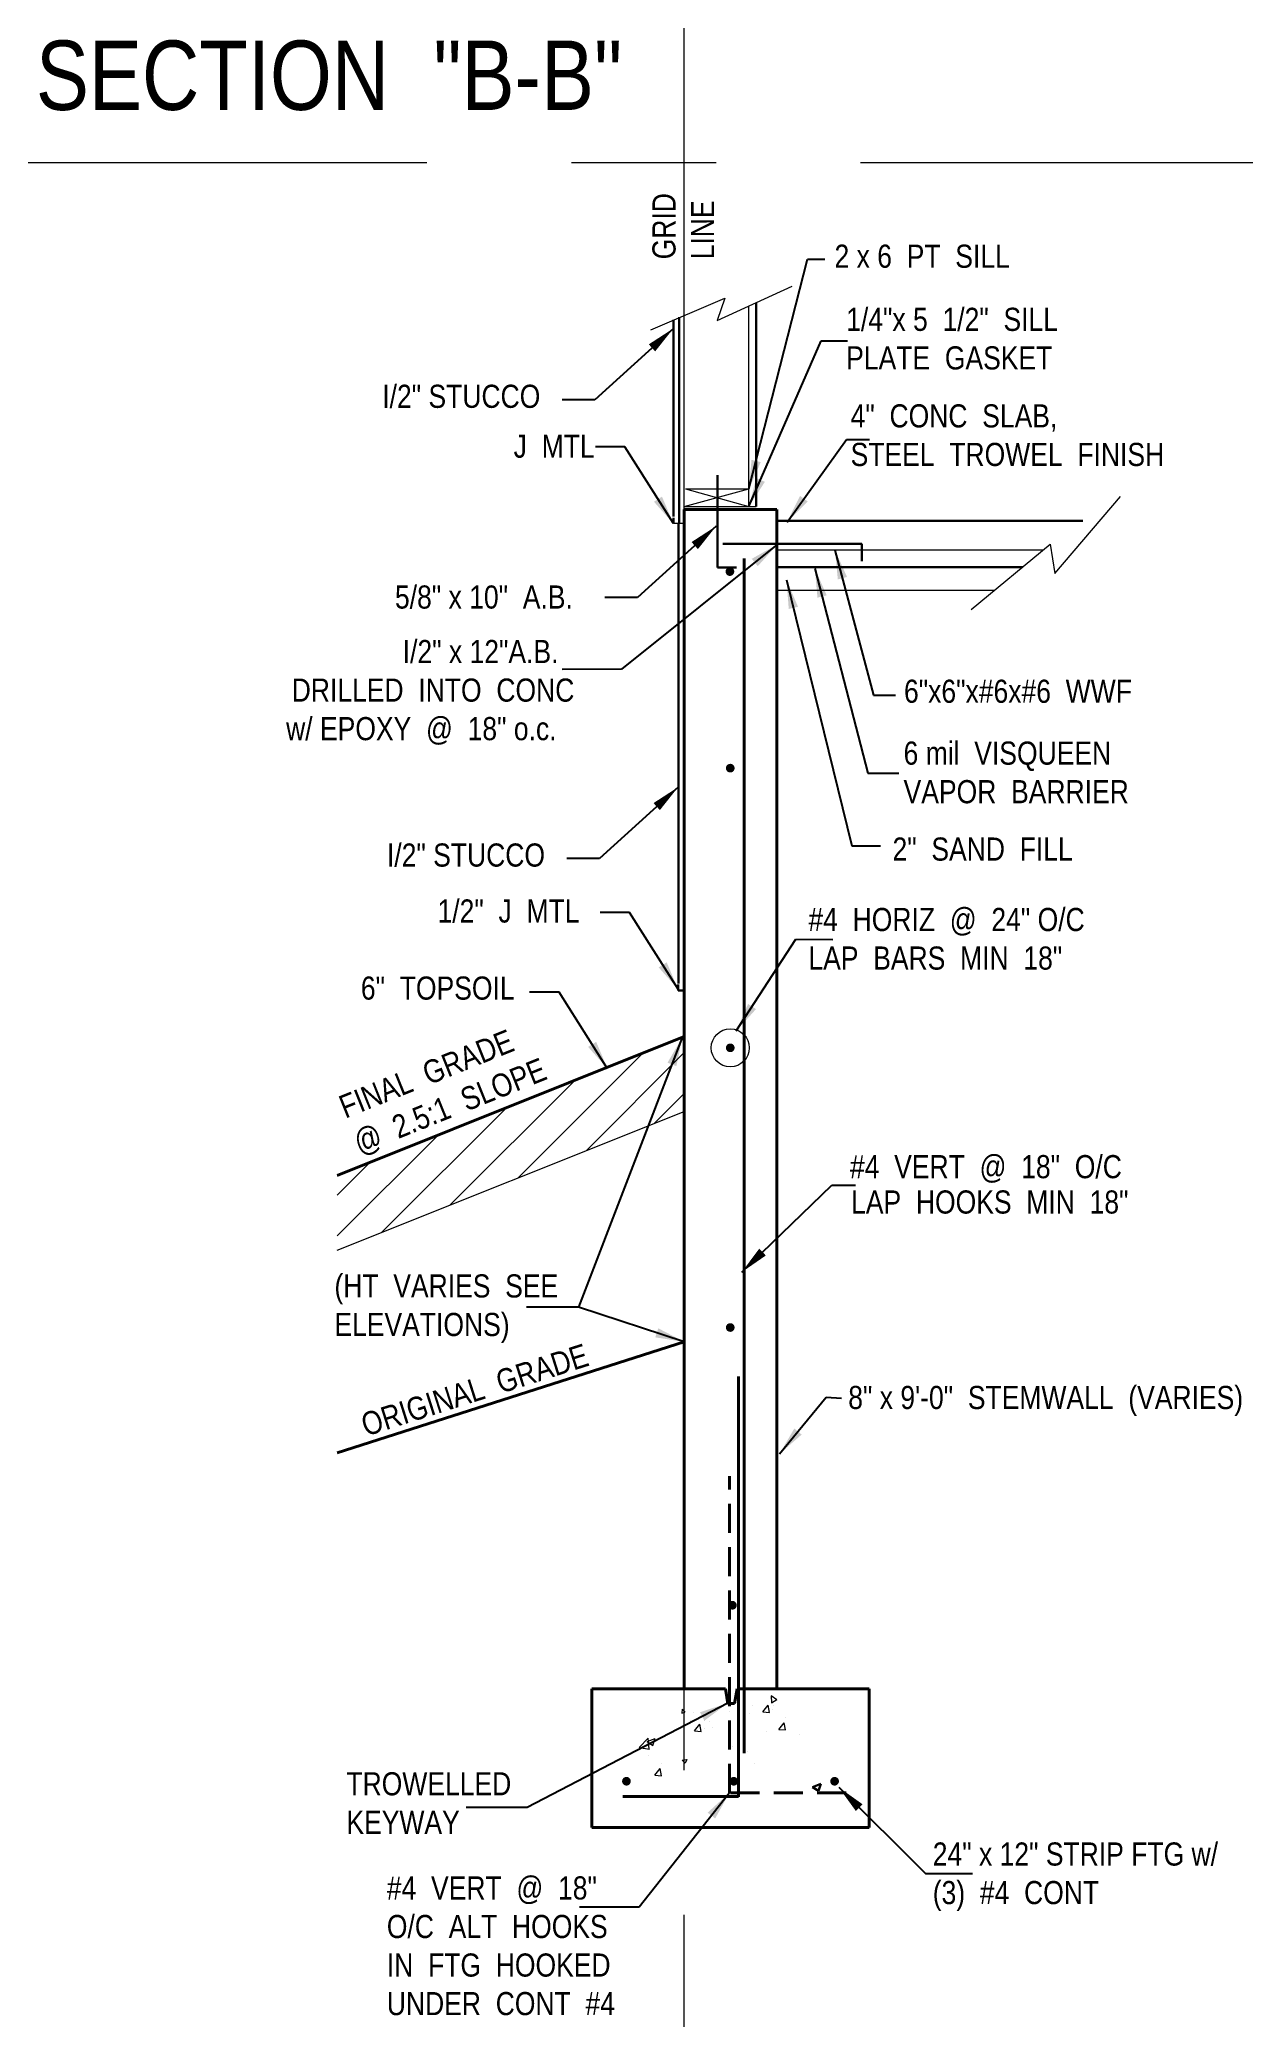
# Model space of a CAD drawing. Header units: inches. Extents: x 2775 to 28360, y 1488 to 9823.
# Drawn here: x 11597.5 to 11701.4, y 1941.5 to 2112.4 of the extents above; entities that cross this region are included whole.
import ezdxf

# ---------------------------------------------------------------- set-up
doc = ezdxf.new("R2010")
doc.units = ezdxf.units.IN
doc.header["$LTSCALE"] = 0.5
doc.header["$MEASUREMENT"] = 0
doc.linetypes.add('CENTER', pattern=[2, 1.25, -0.25, 0.25, -0.25])
doc.linetypes.add('DASHED', pattern=[0.75, 0.5, -0.25])
for name, color, linetype, lineweight in [('CONCRETE', 7, 'CONTINUOUS', 30), ('FOUNDATION', 7, 'CONTINUOUS', 40), ('FOUNDATION TEXT', 7, 'CONTINUOUS', 9), ('LAYOUT', 6, 'CONTINUOUS', 9)]:
    doc.layers.add(name, color=color, linetype=linetype, lineweight=lineweight)
doc.layers.add('FINFRAMING', color=4, linetype='CONTINUOUS')
doc.styles.add('ARCHENT', font='technical.ttf', dxfattribs={"height": 2})
doc.dimstyles.new('ARCHENTLTD', dxfattribs={"dimtxt": 12, "dimasz": 6, "dimexe": 9, "dimexo": 3, "dimgap": 1, "dimtad": 0, "dimdec": 4, "dimzin": 1, "dimdsep": 46, "dimlunit": 4, "dimtxsty": 'ARCHENT', "dimcen": 6, "dimaunit": 1, "dimadec": 5, "dimazin": 0, "dimtfac": 1, "dimtdec": 4, "dimtofl": 0, "dimtmove": 0, "dimatfit": 3, "dimfxl": 1, "dimfrac": 2, "dimtolj": 1, "dimtzin": 0, "dimarcsym": 0})

msp = doc.modelspace()

# ---------------------------------------------------------------- texts
at = {"layer": 'CONCRETE', "color": 7, "linetype": 'Continuous', "lineweight": 9, "ltscale": 0.125, "attachment_point": 1, "style": 'ARCHENT'}
for s, insert, char_height in [('SECTION  "B-B"', (11597.14857, 2112.34003), 6), ('1/4"x 5  1/2"  SILL  \\PPLATE  GASKET', (11667.21268, 2089.23036), 2), ('I/2" STUCCO', (11627.0951, 2082.57393), 2), ('4"  CONC  SLAB,  \\PSTEEL  TROWEL  FINISH', (11667.5972, 2080.88052), 2), ('J  MTL', (11638.45966, 2078.26083), 2), ('5/8" x 10"  A.B.', (11628.19532, 2065.21405), 2), ('\\pi-14.97;I/2" x 12"A.B. \\P\\pi-24.565;DRILLED  INTO  CONC\\P\\pi-25.05;w/ EPOXY  @  18" o.c.', (11643.83294, 2060.5), 2), ('6"x6"x#6x#6  WWF', (11672.21224, 2057.06521), 2), ('I/2" STUCCO', (11627.50247, 2042.90088), 2), ('6"  TOPSOIL', (11625.24645, 2031.39555), 2)]:
    msp.add_mtext(s, dxfattribs=dict(at, insert=insert, char_height=char_height))
at = {"layer": 'CONCRETE', "color": 7, "linetype": 'Continuous', "lineweight": 9, "ltscale": 0.125, "insert": (11650.45696, 2093.419), "char_height": 2, "attachment_point": 1, "rotation": 90, "style": 'ARCHENT'}
msp.add_mtext('GRID\\PLINE', dxfattribs=at)
at = {"layer": 'CONCRETE', "color": 7, "linetype": 'Continuous', "lineweight": 9, "ltscale": 0.125, "char_height": 2, "attachment_point": 1, "style": 'ARCHENT'}
for s, insert, width in [('2 x 6  PT  SILL', (11666.20329, 2094.69002), 19.8125), ('6 mil  VISQUEEN  \\PVAPOR  BARRIER', (11672.1763, 2051.71527), 36.0625), ('2"  SAND  FILL', (11671.21866, 2043.41746), 16.875)]:
    msp.add_mtext(s, dxfattribs=dict(at, insert=insert, width=width))
at = {"layer": 'FOUNDATION TEXT', "color": 7, "linetype": 'Continuous', "lineweight": 9, "ltscale": 0.125, "char_height": 2, "attachment_point": 1, "style": 'ARCHENT'}
for s, insert in [('1/2"  J  MTL', (11631.87733, 2038.06164)), ('TROWELLED\\PKEYWAY', (11623.99623, 1962.58011))]:
    msp.add_mtext(s, dxfattribs=dict(at, insert=insert))
at = {"layer": 'FOUNDATION TEXT', "color": 7, "linetype": 'Continuous', "lineweight": 9, "ltscale": 0.15, "char_height": 2, "attachment_point": 1, "style": 'ARCHENT'}
for s, insert, width in [('#4  HORIZ  @  24" O/C\\PLAP  BARS  MIN  18"', (11663.9457, 2037.3253), 30.1875), ('#4  VERT  @  18"\\PO/C  ALT  HOOKS  \\PIN  FTG  HOOKED\\PUNDER  CONT  #4', (11627.49126, 1953.5714), 36.125)]:
    msp.add_mtext(s, dxfattribs=dict(at, insert=insert, width=width))
at = {"layer": 'FOUNDATION TEXT', "color": 7, "linetype": 'Continuous', "lineweight": 9, "ltscale": 0.125, "char_height": 2, "width": 22.375, "attachment_point": 1, "style": 'ARCHENT'}
for s, insert, rotation in [('FINAL  GRADE\\P@  2.5:1  SLOPE', (11623.1542, 2020.95146), 21.8704644), ('ORIGINAL  GRADE', (11625.0811, 1993.51437), 17.6269879)]:
    msp.add_mtext(s, dxfattribs=dict(at, insert=insert, rotation=rotation))
at = {"layer": 'FOUNDATION TEXT', "color": 7, "linetype": 'Continuous', "lineweight": 9, "ltscale": 0.15, "char_height": 2, "attachment_point": 1, "style": 'ARCHENT'}
for s, insert in [('#4  VERT  @  18"  O/C', (11667.54003, 2015.95119)), ('LAP  HOOKS  MIN  18"', (11667.63555, 2012.89358)), ('8" x 9\'-0"  STEMWALL  (VARIES)', (11667.38932, 1995.988))]:
    msp.add_mtext(s, dxfattribs=dict(at, insert=insert))
at = {"layer": 'FOUNDATION TEXT', "color": 7, "linetype": 'Continuous', "lineweight": 9, "ltscale": 0.125, "insert": (11622.96065, 2005.63505), "char_height": 2, "width": 22.375, "attachment_point": 1, "style": 'ARCHENT'}
msp.add_mtext('(HT  VARIES  SEE  ELEVATIONS)', dxfattribs=at)
at = {"layer": 'FOUNDATION TEXT', "color": 7, "linetype": 'Continuous', "lineweight": 9, "ltscale": 0.05, "insert": (11674.6981, 1956.50518), "char_height": 2, "attachment_point": 1, "style": 'ARCHENT'}
msp.add_mtext('24" x 12" STRIP FTG w/\\P(3)  #4  CONT', dxfattribs=at)

# ---------------------------------------------------------------- hatches: boundary and pattern name
at = {"layer": 'FOUNDATION', "lineweight": 9, "ltscale": 1.5}
h = msp.add_hatch(dxfattribs=at)
h.set_pattern_fill('ANSI31', color=3, scale=20, style=0)
h.set_pattern_definition([(45, (120, 23.4), (-1.76776695, 1.76776695), [])])
h.paths.add_polyline_path([(11653.21109, 2019.73457), (11653.21109, 2026.19677), (11623.21109, 2014.19677), (11623.21109, 2007.73457)])

# ---------------------------------------------------------------- linework, layer by layer
at = {"layer": 'CONCRETE', "color": 7, "lineweight": 9, "ltscale": 0.25}
for p, q in [((11650.32839, 2087.31399), (11656.72552, 2090.06373)), ((11656.05603, 2088.13144), (11662.52774, 2091.10415)), ((11656.72552, 2090.06373), (11656.05603, 2088.13144)), ((11653.21109, 2072.04677), (11658.80686, 2073.56006)), ((11653.32172, 2073.5578), (11658.80686, 2072.04838)), ((11685.25453, 2066.25302), (11690.93073, 2072.90161)), ((11678.01262, 2063.12421), (11684.86306, 2068.79514)), ((11684.86306, 2068.79514), (11685.25453, 2066.25302))]:
    msp.add_line(p, q, dxfattribs=at)
at = {"layer": 'CONCRETE', "color": 7, "linetype": 'Continuous', "ltscale": 1.5}
msp.add_line((11652.77416, 2088.41283), (11652.77416, 2070.56214), dxfattribs=at)
at = {"layer": 'CONCRETE', "color": 7, "lineweight": 20, "ltscale": 0.25}
for p, q in [((11653.21109, 2072.04677), (11653.21109, 2088.55309)), ((11658.80686, 2072.04838), (11658.80686, 2089.39501))]:
    msp.add_line(p, q, dxfattribs=at)
at = {"layer": 'CONCRETE', "color": 7, "lineweight": 30, "ltscale": 0.25}
for p, q in [((11659.43186, 2072.04838), (11659.43186, 2089.68209)), ((11656.53999, 2068.8024), (11668.57184, 2068.8024)), ((11668.57184, 2068.8024), (11668.57184, 2067.3024))]:
    msp.add_line(p, q, dxfattribs=at)
at = {"layer": 'CONCRETE', "color": 7, "linetype": 'Continuous', "lineweight": 30, "ltscale": 0.25}
for p, q in [((11652.27416, 2088.19791), (11652.27416, 2071.18714)), ((11652.71109, 2070.56214), (11652.71109, 2030.79226))]:
    msp.add_line(p, q, dxfattribs=at)
at = {"layer": 'CONCRETE', "color": 7, "linetype": 'Continuous', "lineweight": 30, "ltscale": 0.125}
for p, q in [((11656.077, 2074.75541), (11656.077, 2066.75541)), ((11652.27416, 2070.56214), (11652.27416, 2071.06214)), ((11656.077, 2066.75541), (11657.71866, 2066.75541)), ((11652.6715, 2030.19226), (11652.6715, 2030.69226)), ((11653.1715, 2030.19226), (11652.6715, 2030.19226)), ((11653.1715, 2031.69226), (11653.1715, 2030.19226))]:
    msp.add_line(p, q, dxfattribs=at)
at = {"layer": 'CONCRETE', "color": 7, "linetype": 'Continuous', "lineweight": 20, "ltscale": 0.125}
for p, q in [((11653.32172, 2073.5578), (11658.80686, 2073.55938)), ((11653.21109, 2070.56214), (11652.27416, 2070.56214))]:
    msp.add_line(p, q, dxfattribs=at)
at = {"layer": 'CONCRETE', "color": 7, "linetype": 'Continuous', "lineweight": 9, "ltscale": 0.125}
msp.add_line((11653.21109, 2072.04677), (11659.43186, 2072.04856), dxfattribs=at)
at = {"layer": 'CONCRETE', "color": 7, "linetype": 'Continuous', "lineweight": 40, "ltscale": 0.15}
msp.add_line((11658.3775, 2067.55042), (11658.3775, 1964.21553), dxfattribs=at)
at = {"layer": 'CONCRETE', "color": 7, "linetype": 'Continuous', "lineweight": 20}
msp.add_line((11680.01174, 2064.77913), (11661.21109, 2064.77913), dxfattribs=at)
at = {"layer": 'CONCRETE', "color": 7, "linetype": 'Continuous', "lineweight": 40, "ltscale": 1.5}
for p, q in [((11657.88752, 1960.46473), (11657.88752, 1996.79957)), ((11647.88752, 1960.47), (11657.88752, 1960.47))]:
    msp.add_line(p, q, dxfattribs=at)
at = {"layer": 'CONCRETE', "color": 7, "linetype": 'DASHED', "lineweight": 40, "ltscale": 10}
for p, q in [((11657.10887, 1960.7915), (11657.10887, 1988.16926)), ((11667.21109, 1960.79677), (11657.10887, 1960.7915))]:
    msp.add_line(p, q, dxfattribs=at)
at = {"layer": 'CONCRETE', "lineweight": 9, "ltscale": 1.5}
for p, q in [((11660.72354, 1969.19221), (11660.75369, 1968.5897)), ((11660.75369, 1968.5897), (11661.221, 1968.87588)), ((11653.03621, 1968.02854), (11652.98635, 1967.68811)), ((11652.98635, 1967.68811), (11653.26885, 1967.77945)), ((11653.02527, 1963.61223), (11653.43032, 1963.68453)), ((11653.43032, 1963.68453), (11653.29291, 1963.35204))]:
    msp.add_line(p, q, dxfattribs=at)
at = {"layer": 'CONCRETE', "color": 7, "linetype": 'Continuous', "lineweight": 9, "ltscale": 3}
for p, q in [((11660.73056, 1969.20151), (11661.22798, 1968.86599)), ((11653.7792, 1967.04565), (11653.7792, 1967.04565)), ((11654.0224, 1967.70352), (11654.0224, 1967.70352)), ((11654.5939, 1967.50388), (11654.5939, 1967.50388)), ((11654.98181, 1967.01575), (11654.98181, 1967.01575)), ((11659.99061, 1967.80901), (11660.4727, 1968.38354)), ((11659.99061, 1967.80901), (11660.58833, 1967.75672)), ((11660.5882, 1967.75669), (11660.47258, 1968.38352)), ((11660.81367, 1968.0168), (11660.81367, 1968.0168)), ((11660.88461, 1968.33207), (11660.88461, 1968.33207)), ((11661.93873, 1967.27529), (11661.93873, 1967.27529)), ((11649.30103, 1964.71678), (11650.07991, 1965.52854)), ((11650.00699, 1965.22784), (11650.70717, 1965.49661)), ((11650.00699, 1965.22784), (11650.50441, 1964.89232)), ((11650.19025, 1964.57885), (11650.07977, 1965.52855)), ((11650.50428, 1964.8923), (11650.70704, 1965.49659)), ((11654.08232, 1966.15015), (11654.56441, 1966.72468)), ((11654.08232, 1966.15015), (11654.68004, 1966.09786)), ((11654.6799, 1966.09784), (11654.56428, 1966.72466)), ((11654.99531, 1966.36828), (11654.99531, 1966.36828)), ((11660.33353, 1966.14273), (11660.33353, 1966.14273)), ((11661.37813, 1966.28709), (11661.86022, 1966.86162)), ((11661.37813, 1966.28709), (11661.97584, 1966.2348)), ((11661.97571, 1966.23477), (11661.86008, 1966.8616)), ((11663.20982, 1965.82113), (11663.20982, 1965.82113)), ((11649.30103, 1964.71678), (11650.19039, 1964.57885)), ((11650.0901, 1964.04313), (11650.0901, 1964.04313)), ((11650.65456, 1962.31342), (11651.13665, 1962.88795)), ((11650.65456, 1962.31342), (11651.25227, 1962.26113)), ((11651.25214, 1962.2611), (11651.13651, 1962.88793)), ((11651.21516, 1963.30162), (11651.21516, 1963.30162))]:
    msp.add_line(p, q, dxfattribs=at)
at = {"layer": 'CONCRETE', "color": 7, "linetype": 'Continuous', "ltscale": 3}
for p, q in [((11655.39468, 1966.98238), (11655.39468, 1966.98238)), ((11657.09729, 1967.83346), (11657.09729, 1967.83346)), ((11658.34402, 1967.05964), (11658.34402, 1967.05964)), ((11658.83026, 1967.68583), (11658.83026, 1967.68583)), ((11659.07346, 1968.34371), (11659.07346, 1968.34371)), ((11655.62322, 1966.44384), (11655.62322, 1966.44384)), ((11657.37796, 1964.82008), (11657.37796, 1964.82008)), ((11658.70867, 1964.3569), (11658.70867, 1964.3569)), ((11659.30803, 1963.33117), (11659.30803, 1963.33117)), ((11664.3094, 1961.29337), (11665.00959, 1961.56215)), ((11664.3094, 1961.29337), (11664.80682, 1960.95786)), ((11664.80669, 1960.95784), (11665.00946, 1961.56213))]:
    msp.add_line(p, q, dxfattribs=at)
at = {"layer": 'CONCRETE', "color": 1, "linetype": 'Continuous', "ltscale": 1.5, "const_width": 0.375}
for points in [[(11657.3458, 2066.41427, -1), (11656.9708, 2066.41427, -1)], [(11657.37503, 2049.41427, -1), (11657.00003, 2049.41427, -1)], [(11657.37471, 2025.22677, -1), (11656.99971, 2025.22677, -1)], [(11657.37471, 2001.03927, -1), (11656.99971, 2001.03927, -1)], [(11657.56113, 1977.01912, -1), (11657.18613, 1977.01912, -1)]]:
    msp.add_lwpolyline(points, format="xyb", close=True, dxfattribs=at)
at = {"layer": 'CONCRETE', "color": 7, "linetype": 'Continuous', "ltscale": 1.5, "const_width": 0.375}
for points in [[(11648.02359, 1961.79677, 1), (11648.39859, 1961.79677, 1)], [(11657.67595, 1961.79677, -1), (11657.30095, 1961.79677, -1)], [(11666.39859, 1961.79677, -1), (11666.02359, 1961.79677, -1)]]:
    msp.add_lwpolyline(points, format="xyb", close=True, dxfattribs=at)
at = {"layer": 'FINFRAMING', "color": 7, "linetype": 'Continuous', "lineweight": 9, "ltscale": 0.25}
for p, q in [((11653.28563, 1967.77937), (11653.03563, 1968.02937)), ((11653.28563, 1963.35995), (11653.03563, 1963.60995))]:
    msp.add_line(p, q, dxfattribs=at)
at = {"layer": 'FOUNDATION', "ltscale": 1.5}
for p, q in [((11653.21109, 2071.79677), (11661.21109, 2071.79677)), ((11653.21109, 1969.79677), (11653.21109, 2071.79677)), ((11661.21109, 1969.79677), (11661.21109, 2071.79677)), ((11645.21109, 1969.79677), (11656.76874, 1969.79677)), ((11645.21109, 1969.79677), (11645.21109, 1957.79677)), ((11657.77256, 1969.79677), (11669.21109, 1969.79677)), ((11669.21109, 1969.79677), (11669.21109, 1957.79677)), ((11645.21109, 1957.79677), (11669.21109, 1957.79677))]:
    msp.add_line(p, q, dxfattribs=at)
at = {"layer": 'FOUNDATION', "lineweight": 30, "ltscale": 1.5}
for p, q in [((11661.21109, 2070.8024), (11687.67329, 2070.8024)), ((11661.21109, 2066.8024), (11682.45584, 2066.8024))]:
    msp.add_line(p, q, dxfattribs=at)
at = {"layer": 'FOUNDATION', "lineweight": 9, "ltscale": 1.5}
msp.add_line((11661.21109, 2068.3024), (11684.26782, 2068.3024), dxfattribs=at)
at = {"layer": 'FOUNDATION', "color": 3, "ltscale": 1.5}
msp.add_line((11623.21109, 2014.19677), (11653.21109, 2026.19677), dxfattribs=at)
at = {"layer": 'FOUNDATION', "color": 3, "lineweight": 20, "ltscale": 1.5}
msp.add_line((11623.21109, 2007.73457), (11653.21109, 2019.73457), dxfattribs=at)
at = {"layer": 'FOUNDATION', "color": 6, "ltscale": 1.5}
msp.add_line((11623.21109, 1990.19677), (11653.21109, 1999.79677), dxfattribs=at)
at = {"layer": 'FOUNDATION', "color": 7, "linetype": 'Continuous', "ltscale": 0.5}
for p, q in [((11656.9839, 1968.52821), (11656.76874, 1969.79677)), ((11657.56128, 1968.52863), (11657.77638, 1969.79677))]:
    msp.add_line(p, q, dxfattribs=at)
at = {"layer": 'FOUNDATION', "color": 7, "linetype": 'Continuous', "ltscale": 0.125}
msp.add_line((11656.9839, 1968.52821), (11657.56128, 1968.52863), dxfattribs=at)
at = {"layer": 'FOUNDATION TEXT', "color": 7, "linetype": 'Continuous', "ltscale": 0.15}
msp.add_circle((11657.18721, 2025.22677), 1.64903, dxfattribs=at)
at = {"layer": 'LAYOUT', "color": 1, "linetype": 'CENTER', "lineweight": 9, "ltscale": 100}
for p, q in [((11653.21109, 1487.75827), (11653.21109, 2432.3433)), ((11268.46182, 2101.79677), (14912.48077, 2101.79677))]:
    msp.add_line(p, q, dxfattribs=at)

msp.set_redraw_order([(e.dxf.handle, doc.entitydb.next_handle()) for e in msp.query("TEXT MTEXT ATTDEF DIMENSION ARC_DIMENSION")])  # texts and dimensions are drawn at this point

# ---------------------------------------------------------------- leaders
at = {"layer": 'CONCRETE', "color": 7, "linetype": 'Continuous', "lineweight": 9, "ltscale": 0.125}
for points in [[(11658.80686, 2073.56006), (11663.87157, 2093.43135), (11665.35423, 2093.43135)], [(11652.68153, 2030.28909), (11648.48597, 2036.92129), (11645.93287, 2036.92129)], [(11646.58065, 2023.41332), (11642.38508, 2030.04553), (11639.83199, 2030.04553)]]:
    msp.add_leader(points, dimstyle='ARCHENTLTD', override={"dimasz": 2.5, "dimgap": 2, "dimtad": 0}, dxfattribs=at)
at = {"layer": 'CONCRETE', "color": 7, "lineweight": 9, "ltscale": 0.25}
for points in [[(11652.27111, 2087.44429), (11645.48012, 2081.2777), (11642.64663, 2081.2777)], [(11655.96863, 2070.34391), (11649.17764, 2064.17733), (11646.34415, 2064.17733)], [(11661.25789, 2068.76349), (11647.78879, 2057.964), (11642.65121, 2057.94214)], [(11652.67848, 2047.77123), (11645.88749, 2041.60465), (11643.05401, 2041.60465)]]:
    msp.add_leader(points, dimstyle='ARCHENTLTD', override={"dimasz": 2.5, "dimgap": 2, "dimtad": 0}, dxfattribs=at)
at = {"layer": 'CONCRETE', "color": 7, "linetype": 'Continuous', "lineweight": 20, "ltscale": 0.125}
for points in [[(11658.80686, 2072.04838), (11665.03999, 2086.35964), (11667.32254, 2086.35964)], [(11662.09467, 2070.68854), (11667.2489, 2077.82515), (11669.23699, 2077.82515)], [(11666.24464, 2068.2594), (11669.57813, 2055.73924), (11671.46947, 2055.73924)], [(11664.50129, 2066.68039), (11669.08038, 2048.97561), (11671.76806, 2048.97561)], [(11662.05067, 2065.70578), (11667.68672, 2042.70931), (11670.17538, 2042.70931)]]:
    msp.add_leader(points, dimstyle='ARCHENTLTD', override={"dimasz": 2.5, "dimgap": 2, "dimtad": 0}, dxfattribs=at)
at = {"layer": 'CONCRETE', "color": 7, "linetype": 'Continuous', "ltscale": 0.125}
msp.add_leader([(11652.27416, 2070.56214), (11648.0786, 2077.19434), (11645.5255, 2077.19434)], dimstyle='ARCHENTLTD', override={"dimasz": 2.5, "dimgap": 2, "dimtad": 0}, dxfattribs=at)
at = {"layer": 'FOUNDATION TEXT', "color": 7, "linetype": 'Continuous', "ltscale": 0.15}
for points in [[(11657.71027, 2026.69972), (11662.84636, 2034.62405), (11666.04664, 2034.60882)], [(11658.17866, 2005.82511), (11665.96417, 2013.34009), (11668.02886, 2013.34009)], [(11661.4527, 1990.11602), (11665.49164, 1995.00544), (11666.81203, 1994.92786)]]:
    msp.add_leader(points, dimstyle='ARCHENTLTD', override={"dimasz": 2.5, "dimgap": 2, "dimtad": 0}, dxfattribs=at)
at = {"layer": 'FOUNDATION TEXT', "color": 7, "linetype": 'Continuous', "lineweight": 9, "ltscale": 0.125}
for points in [[(11653.04131, 2026.12886), (11644.07538, 2002.80806), (11639.57377, 2002.80806)], [(11653.21109, 1999.79677), (11644.07538, 2002.80806), (11639.57377, 2002.80806)]]:
    msp.add_leader(points, dimstyle='ARCHENTLTD', override={"dimasz": 2.5, "dimgap": 2, "dimtad": 0}, dxfattribs=at)
at = {"layer": 'FOUNDATION TEXT', "color": 7, "lineweight": 20, "ltscale": 0.25}
for points in [[(11656.98067, 1968.55423), (11639.61249, 1959.52962), (11634.36304, 1959.52962)], [(11657.10887, 1960.7915), (11649.29758, 1950.91421), (11644.15712, 1950.91421)]]:
    msp.add_leader(points, dimstyle='ARCHENTLTD', override={"dimasz": 2.5, "dimgap": 2, "dimtad": 0}, dxfattribs=at)
at = {"layer": 'FOUNDATION TEXT', "color": 7, "linetype": 'Continuous', "lineweight": 9, "ltscale": 0.05}
msp.add_leader([(11666.56242, 1961.2818), (11674.06507, 1953.8159), (11678.12537, 1953.81465)], dimstyle='ARCHENTLTD', override={"dimasz": 2.5, "dimgap": 2, "dimtad": 0}, dxfattribs=at)

doc.saveas('drawing.dxf')
